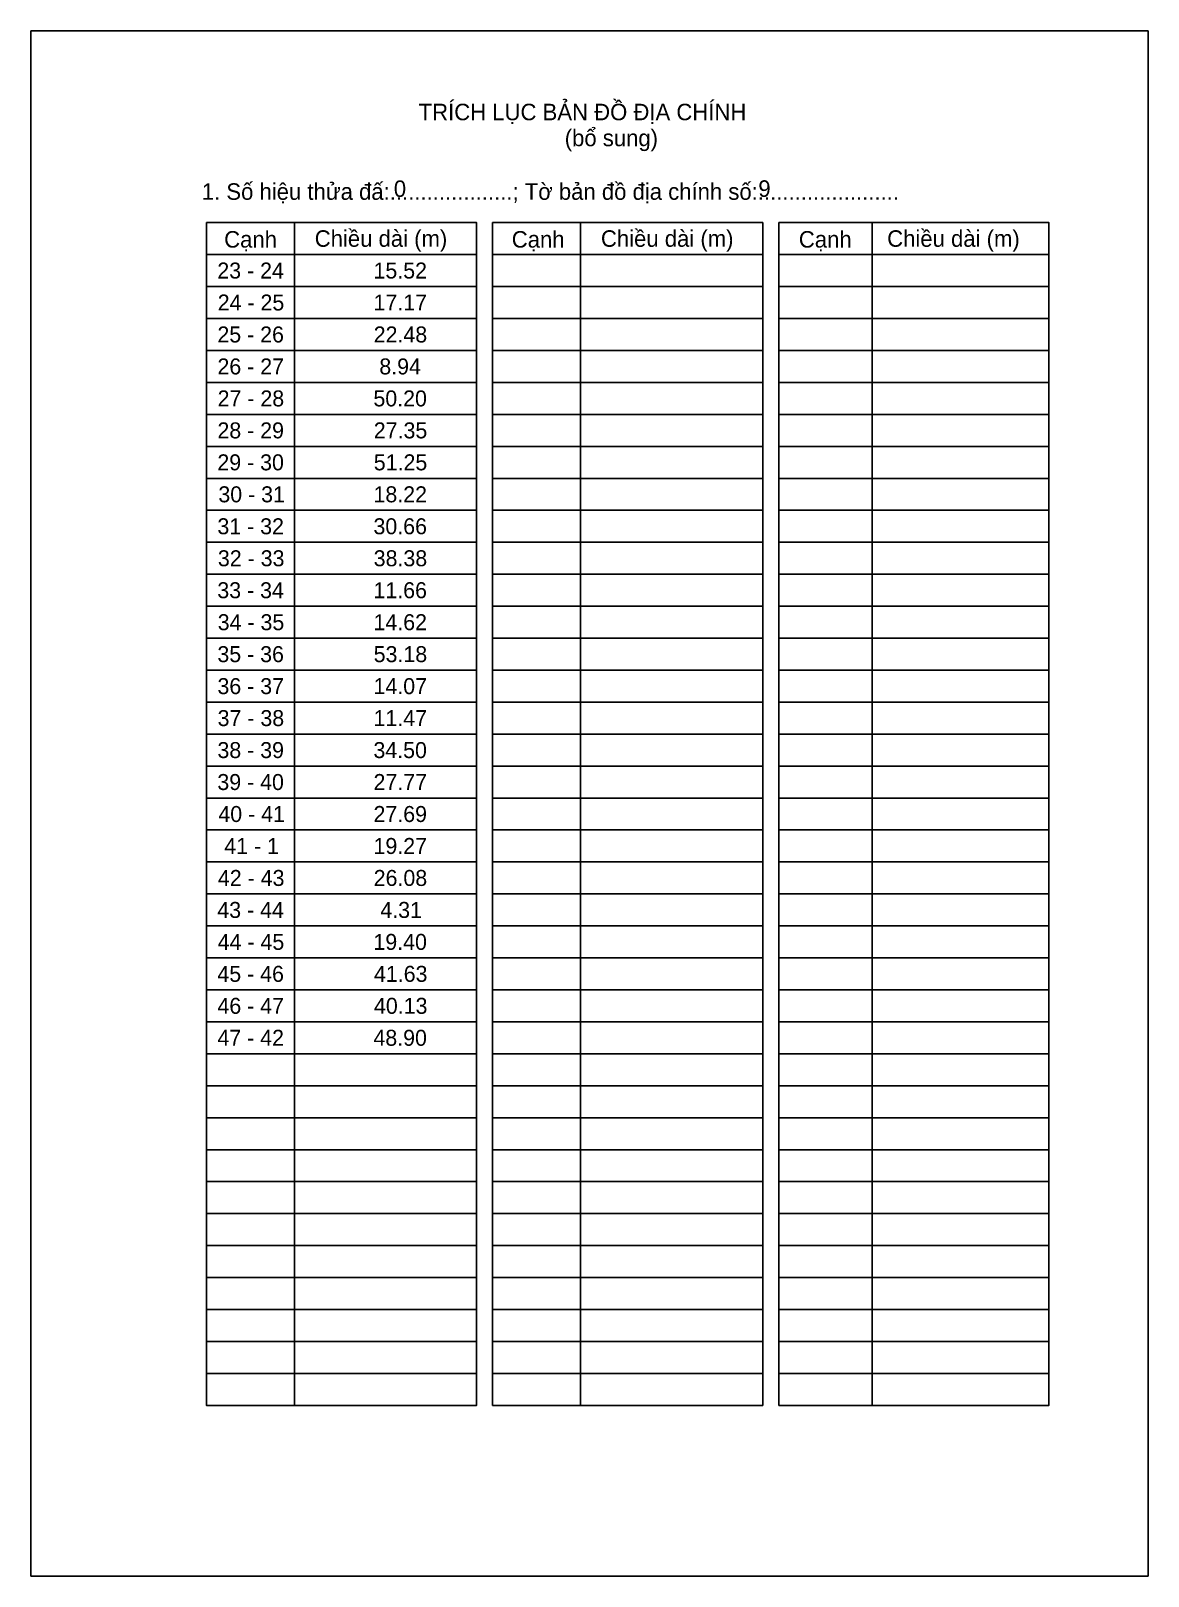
# Model space of a CAD drawing. Extents: x 537810 to 556033, y 1835585 to 1844419.
# Drawn here: x 540293 to 540937, y 1835979 to 1836870 of the extents above; entities that cross this region are included whole.
import ezdxf

# ---------------------------------------------------------------- set-up
doc = ezdxf.new("R2010")
doc.units = 0
for name, color, linetype in [('Level 1', 7, 'Continuous'), ('Level 2', 7, 'Continuous'), ('Level 52', 7, 'Continuous'), ('Level 6', 7, 'Continuous')]:
    doc.layers.add(name, color=color, linetype=linetype)

msp = doc.modelspace()

# ---------------------------------------------------------------- texts
at = {"layer": 'Level 1'}
for s, height, p in [('TRÍCH LỤC BẢN ĐỒ ĐỊA CHÍNH', 9.5197, (540516.27, 1836818.33)), ('(bổ sung)', 9.52, (540600.44, 1836803.38)), ('1. Số hiệu thửa đấ:....................; Tờ bản đồ địa chính số:.......................', 9.5197, (540391.29, 1836772.48)), ('Cạnh', 9.52, (540404.18, 1836744.94)), ('Chiều dài (m)', 9.5197, (540456.36, 1836745.4)), ('Cạnh', 9.52, (540569.92, 1836744.94)), ('Chiều dài (m)', 9.5197, (540621.32, 1836745.4)), ('Cạnh', 9.52, (540735.38, 1836744.94)), ('Chiều dài (m)', 9.5197, (540786.29, 1836745.4))]:
    msp.add_text(s, height=height, dxfattribs=at).set_placement(p)
at = {"layer": 'Level 52'}
for s, p in [('23 - 24', (540400.24, 1836727.12)), ('15.52', (540490.24, 1836727.12)), ('24 - 25', (540400.46, 1836708.69)), ('17.17', (540490.26, 1836708.69)), ('25 - 26', (540400.27, 1836690.27)), ('22.48', (540490.35, 1836690.27)), ('26 - 27', (540400.31, 1836671.84)), ('8.94', (540493.6, 1836671.84)), ('27 - 28', (540400.4, 1836653.42)), ('50.20', (540490.2, 1836653.42)), ('28 - 29', (540400.3, 1836634.99)), ('27.35', (540490.41, 1836634.99)), ('29 - 30', (540400.25, 1836616.57)), ('51.25', (540490.41, 1836616.57)), ('30 - 31', (540400.84, 1836598.14)), ('18.22', (540490.24, 1836598.14)), ('31 - 32', (540400.29, 1836579.72)), ('30.66', (540490.22, 1836579.72)), ('32 - 33', (540400.57, 1836561.29)), ('38.38', (540490.35, 1836561.29)), ('33 - 34', (540400.24, 1836542.87)), ('11.66', (540490.22, 1836542.87)), ('34 - 35', (540400.46, 1836524.44)), ('14.62', (540490.24, 1836524.44)), ('35 - 36', (540400.27, 1836506.02)), ('53.18', (540490.35, 1836506.02)), ('36 - 37', (540400.31, 1836487.59)), ('14.07', (540490.26, 1836487.59)), ('37 - 38', (540400.4, 1836469.17)), ('11.47', (540490.26, 1836469.17)), ('38 - 39', (540400.3, 1836450.74)), ('34.50', (540490.2, 1836450.74)), ('39 - 40', (540400.25, 1836432.32)), ('27.77', (540490.26, 1836432.32)), ('40 - 41', (540400.84, 1836413.89)), ('27.69', (540490.25, 1836413.89)), ('41 - 1', (540404.25, 1836395.47)), ('19.27', (540490.26, 1836395.47)), ('42 - 43', (540400.57, 1836377.04)), ('26.08', (540490.35, 1836377.04)), ('43 - 44', (540400.24, 1836358.62)), ('4.31', (540494.2, 1836358.62)), ('44 - 45', (540400.46, 1836340.19)), ('19.40', (540490.2, 1836340.19)), ('45 - 46', (540400.27, 1836321.77)), ('41.63', (540490.52, 1836321.77)), ('46 - 47', (540400.31, 1836303.34)), ('40.13', (540490.52, 1836303.34)), ('47 - 42', (540400.29, 1836284.92)), ('48.90', (540490.2, 1836284.92))]:
    msp.add_text(s, height=9.213, dxfattribs=at).set_placement(p)
at = {"layer": 'Level 6'}
for s, p in [('0', (540501.96, 1836774.14)), ('9', (540712.04, 1836774.2))]:
    msp.add_text(s, height=9.52, dxfattribs=at).set_placement(p)

# ---------------------------------------------------------------- linework, layer by layer
at = {"layer": 'Level 1'}
for p, q in [((540292.8, 1836869.83), (540292.8, 1836869.83)), ((540444.62, 1836759.36), (540444.62, 1836077.63)), ((540609.57, 1836759.36), (540609.57, 1836077.63)), ((540777.6, 1836759.36), (540777.6, 1836077.63)), ((540393.95, 1836740.94), (540549.64, 1836740.94)), ((540558.91, 1836740.94), (540714.6, 1836740.94)), ((540723.86, 1836740.94), (540879.55, 1836740.94)), ((540393.95, 1836722.51), (540549.64, 1836722.51)), ((540558.91, 1836722.51), (540714.6, 1836722.51)), ((540723.86, 1836722.51), (540879.55, 1836722.51)), ((540393.95, 1836704.09), (540549.64, 1836704.09)), ((540558.91, 1836704.09), (540714.6, 1836704.09)), ((540723.86, 1836704.09), (540879.55, 1836704.09)), ((540393.95, 1836685.66), (540549.64, 1836685.66)), ((540558.91, 1836685.66), (540714.6, 1836685.66)), ((540723.86, 1836685.66), (540879.55, 1836685.66)), ((540393.95, 1836667.24), (540549.64, 1836667.24)), ((540558.91, 1836667.24), (540714.6, 1836667.24)), ((540723.86, 1836667.24), (540879.55, 1836667.24)), ((540393.95, 1836648.81), (540549.64, 1836648.81)), ((540558.91, 1836648.81), (540714.6, 1836648.81)), ((540723.86, 1836648.81), (540879.55, 1836648.81)), ((540393.95, 1836630.39), (540549.64, 1836630.39)), ((540558.91, 1836630.39), (540714.6, 1836630.39)), ((540723.86, 1836630.39), (540879.55, 1836630.39)), ((540393.95, 1836611.96), (540549.64, 1836611.96)), ((540558.91, 1836611.96), (540714.6, 1836611.96)), ((540723.86, 1836611.96), (540879.55, 1836611.96)), ((540393.95, 1836593.54), (540549.64, 1836593.54)), ((540558.91, 1836593.54), (540714.6, 1836593.54)), ((540723.86, 1836593.54), (540879.55, 1836593.54)), ((540393.95, 1836575.11), (540549.64, 1836575.11)), ((540558.91, 1836575.11), (540714.6, 1836575.11)), ((540723.86, 1836575.11), (540879.55, 1836575.11)), ((540393.95, 1836556.69), (540549.64, 1836556.69)), ((540558.91, 1836556.69), (540714.6, 1836556.69)), ((540723.86, 1836556.69), (540879.55, 1836556.69)), ((540393.95, 1836538.26), (540549.64, 1836538.26)), ((540558.91, 1836538.26), (540714.6, 1836538.26)), ((540723.86, 1836538.26), (540879.55, 1836538.26)), ((540393.95, 1836519.84), (540549.64, 1836519.84)), ((540558.91, 1836519.84), (540714.6, 1836519.84)), ((540723.86, 1836519.84), (540879.55, 1836519.84)), ((540393.95, 1836501.41), (540549.64, 1836501.41)), ((540558.91, 1836501.41), (540714.6, 1836501.41)), ((540723.86, 1836501.41), (540879.55, 1836501.41)), ((540393.95, 1836482.99), (540549.64, 1836482.99)), ((540558.91, 1836482.99), (540714.6, 1836482.99)), ((540723.86, 1836482.99), (540879.55, 1836482.99)), ((540393.95, 1836464.56), (540549.64, 1836464.56)), ((540558.91, 1836464.56), (540714.6, 1836464.56)), ((540723.86, 1836464.56), (540879.55, 1836464.56)), ((540393.95, 1836446.14), (540549.64, 1836446.14)), ((540558.91, 1836446.14), (540714.6, 1836446.14)), ((540723.86, 1836446.14), (540879.55, 1836446.14)), ((540393.95, 1836427.71), (540549.64, 1836427.71)), ((540558.91, 1836427.71), (540714.6, 1836427.71)), ((540723.86, 1836427.71), (540879.55, 1836427.71)), ((540393.95, 1836409.29), (540549.64, 1836409.29)), ((540558.91, 1836409.29), (540714.6, 1836409.29)), ((540723.86, 1836409.29), (540879.55, 1836409.29)), ((540393.95, 1836390.86), (540549.64, 1836390.86)), ((540558.91, 1836390.86), (540714.6, 1836390.86)), ((540723.86, 1836390.86), (540879.55, 1836390.86)), ((540393.95, 1836372.44), (540549.64, 1836372.44)), ((540558.91, 1836372.44), (540714.6, 1836372.44)), ((540723.86, 1836372.44), (540879.55, 1836372.44)), ((540393.95, 1836354.01), (540549.64, 1836354.01)), ((540558.91, 1836354.01), (540714.6, 1836354.01)), ((540723.86, 1836354.01), (540879.55, 1836354.01)), ((540393.95, 1836335.59), (540549.64, 1836335.59)), ((540558.91, 1836335.59), (540714.6, 1836335.59)), ((540723.86, 1836335.59), (540879.55, 1836335.59)), ((540393.95, 1836317.16), (540549.64, 1836317.16)), ((540558.91, 1836317.16), (540714.6, 1836317.16)), ((540723.86, 1836317.16), (540879.55, 1836317.16)), ((540393.95, 1836298.73), (540549.64, 1836298.73)), ((540558.91, 1836298.73), (540714.6, 1836298.73)), ((540723.86, 1836298.73), (540879.55, 1836298.73)), ((540393.95, 1836280.31), (540549.64, 1836280.31)), ((540558.91, 1836280.31), (540714.6, 1836280.31)), ((540723.86, 1836280.31), (540879.55, 1836280.31)), ((540393.95, 1836261.88), (540549.64, 1836261.88)), ((540558.91, 1836261.88), (540714.6, 1836261.88)), ((540723.86, 1836261.88), (540879.55, 1836261.88)), ((540393.95, 1836243.46), (540549.64, 1836243.46)), ((540558.91, 1836243.46), (540714.6, 1836243.46)), ((540723.86, 1836243.46), (540879.55, 1836243.46)), ((540393.95, 1836225.03), (540549.64, 1836225.03)), ((540558.91, 1836225.03), (540714.6, 1836225.03)), ((540723.86, 1836225.03), (540879.55, 1836225.03)), ((540393.95, 1836206.61), (540549.64, 1836206.61)), ((540558.91, 1836206.61), (540714.6, 1836206.61)), ((540723.86, 1836206.61), (540879.55, 1836206.61)), ((540393.95, 1836188.18), (540549.64, 1836188.18)), ((540558.91, 1836188.18), (540714.6, 1836188.18)), ((540723.86, 1836188.18), (540879.55, 1836188.18)), ((540393.95, 1836169.76), (540549.64, 1836169.76)), ((540558.91, 1836169.76), (540714.6, 1836169.76)), ((540723.86, 1836169.76), (540879.55, 1836169.76)), ((540393.95, 1836151.33), (540549.64, 1836151.33)), ((540558.91, 1836151.33), (540714.6, 1836151.33)), ((540723.86, 1836151.33), (540879.55, 1836151.33)), ((540393.95, 1836132.91), (540549.64, 1836132.91)), ((540558.91, 1836132.91), (540714.6, 1836132.91)), ((540723.86, 1836132.91), (540879.55, 1836132.91)), ((540393.95, 1836114.48), (540549.64, 1836114.48)), ((540558.91, 1836114.48), (540714.6, 1836114.48)), ((540723.86, 1836114.48), (540879.55, 1836114.48)), ((540393.95, 1836096.06), (540549.64, 1836096.06)), ((540558.91, 1836096.06), (540714.6, 1836096.06)), ((540723.86, 1836096.06), (540879.55, 1836096.06)), ((540936.66, 1835979.28), (540936.66, 1835979.28))]:
    msp.add_line(p, q, dxfattribs=at)
for points in [[(540393.95, 1836759.36), (540549.64, 1836759.36), (540549.64, 1836077.63), (540393.95, 1836077.63)], [(540558.91, 1836759.36), (540714.6, 1836759.36), (540714.6, 1836077.63), (540558.91, 1836077.63)], [(540723.86, 1836759.36), (540879.55, 1836759.36), (540879.55, 1836077.63), (540723.86, 1836077.63)]]:
    msp.add_lwpolyline(points, close=True, dxfattribs=at)
at = {"layer": 'Level 2'}
msp.add_lwpolyline([(540292.8, 1836869.83), (540936.66, 1836869.83), (540936.66, 1835979.28), (540292.8, 1835979.28)], close=True, dxfattribs=at)

msp.set_redraw_order([(e.dxf.handle, doc.entitydb.next_handle()) for e in msp.query("TEXT MTEXT ATTDEF DIMENSION ARC_DIMENSION")])  # texts and dimensions are drawn at this point

doc.saveas('drawing.dxf')
